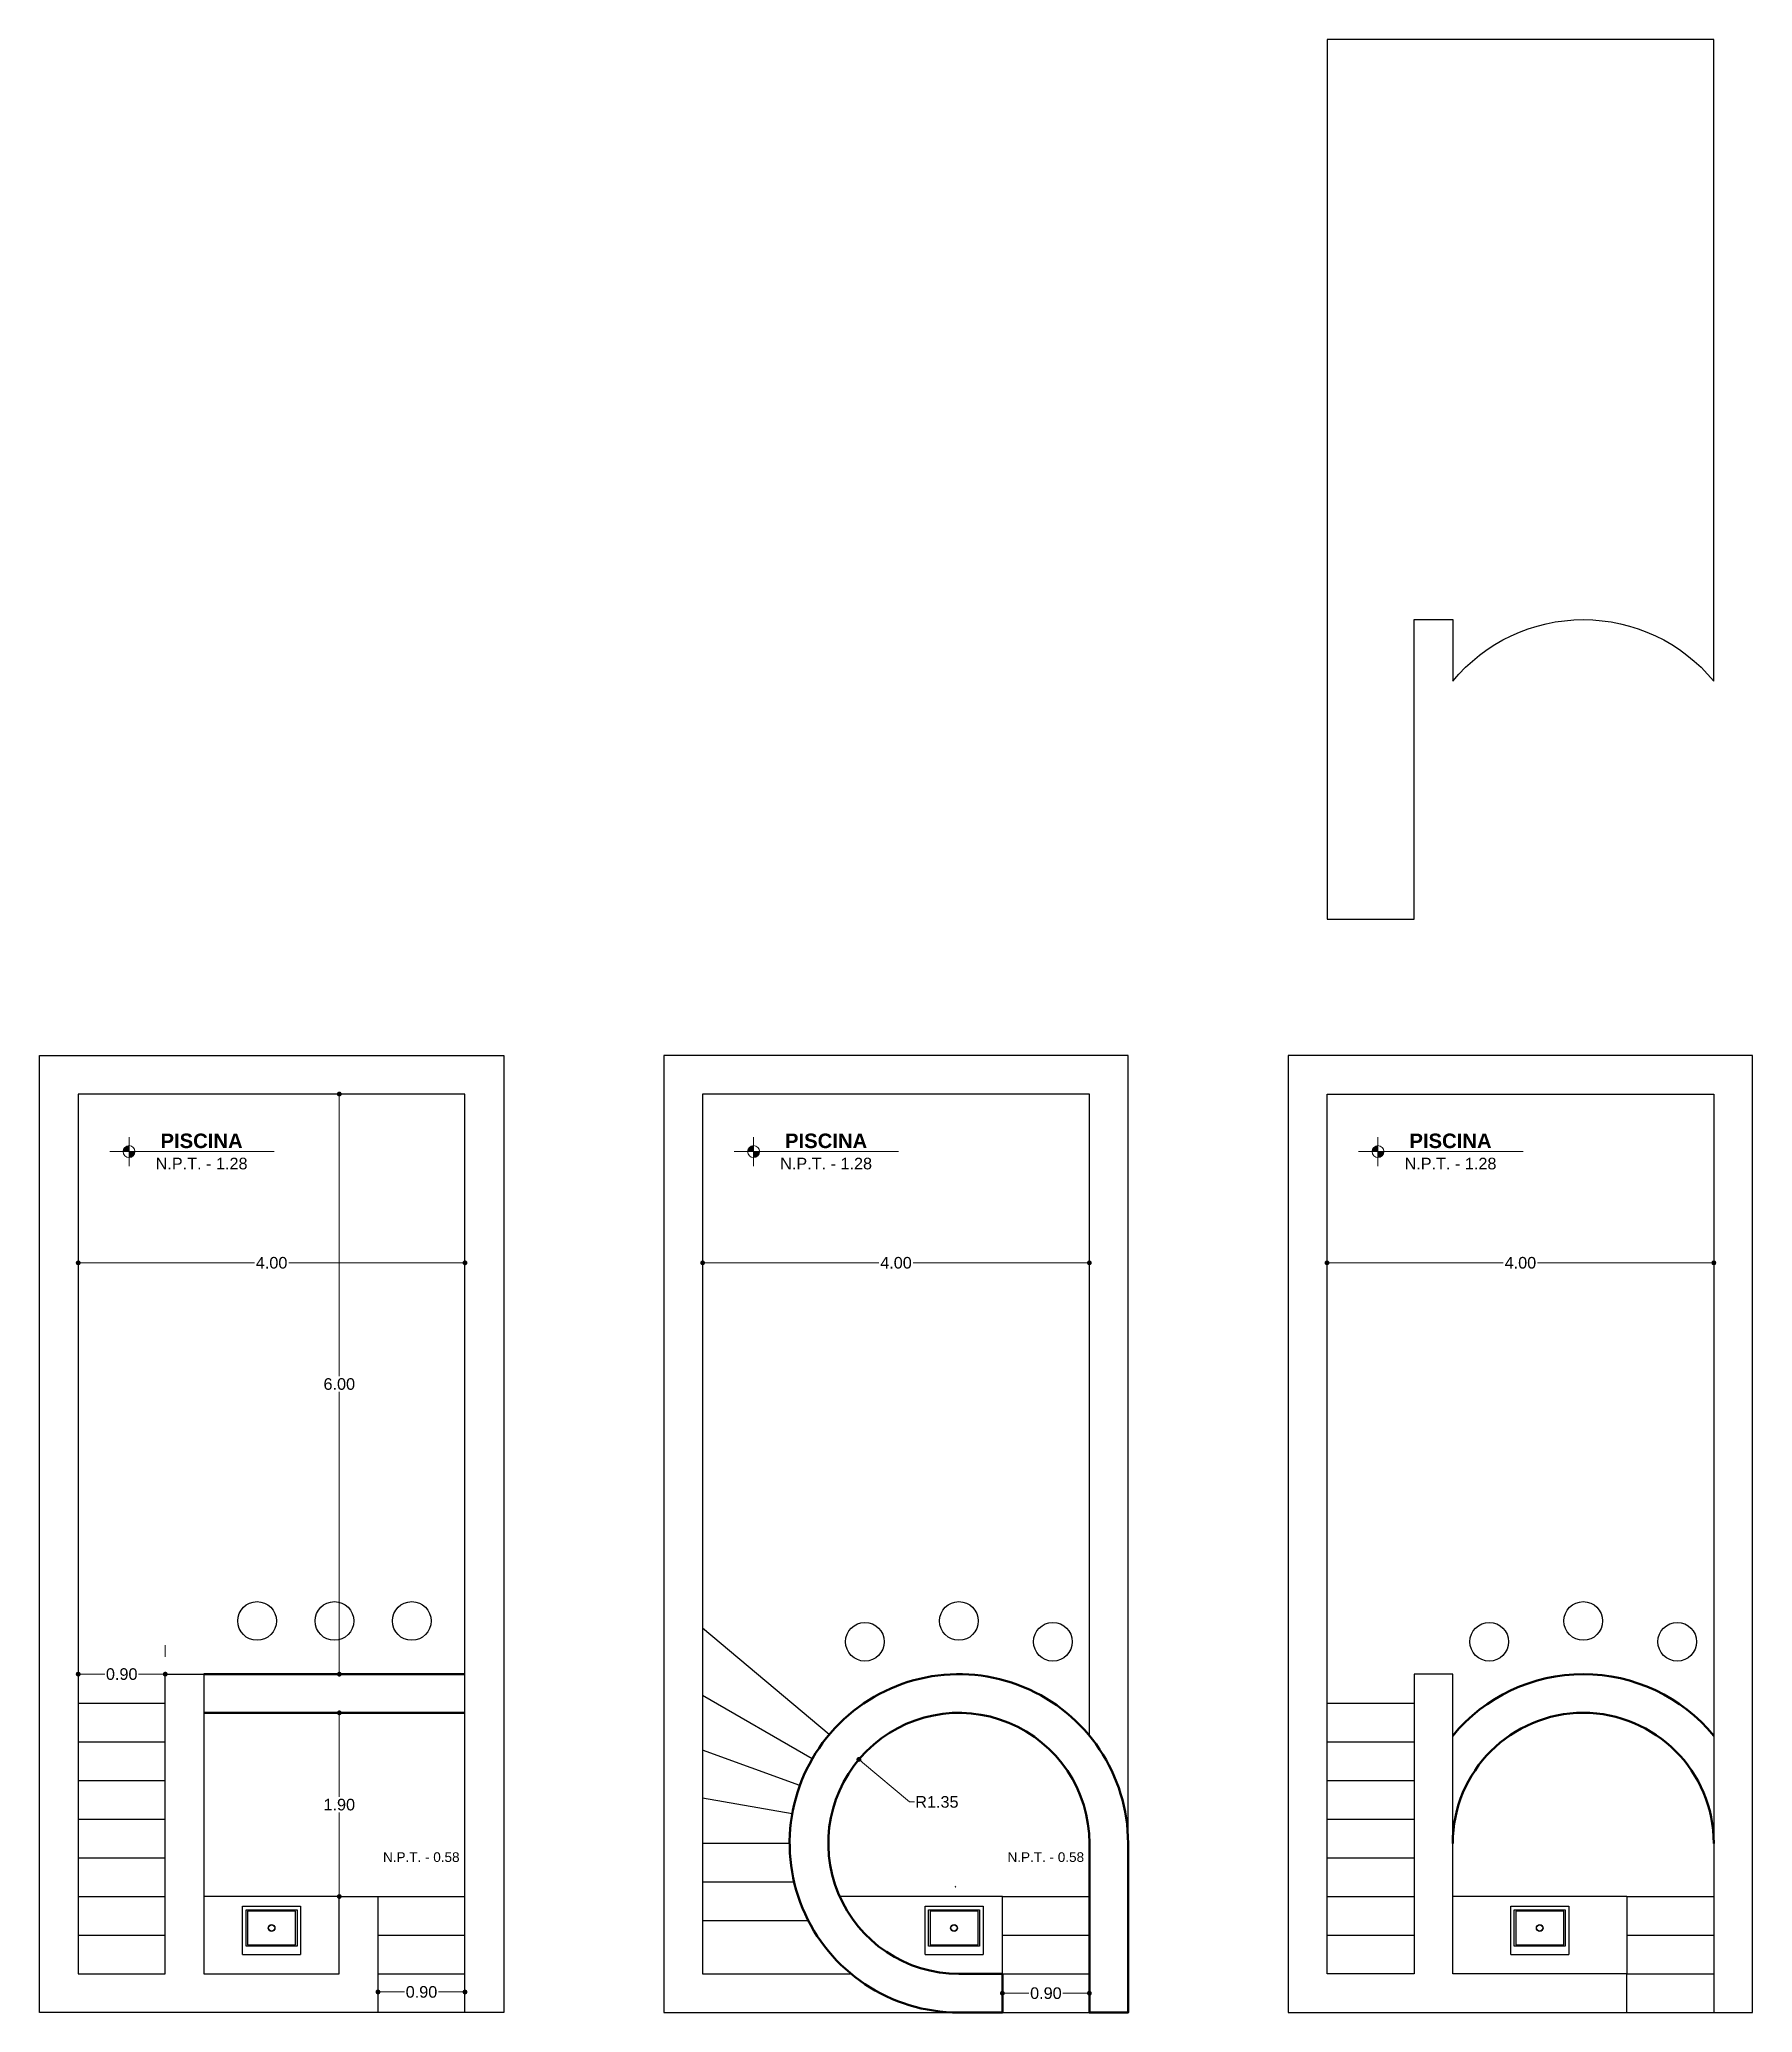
# Model space of a CAD drawing. Header units: metres. Extents: x 15.4 to 68.4, y 2.8 to 27.4.
# Drawn here: x 50.65 to 68.37, y 6.99 to 27.39 of the extents above; entities that cross this region are included whole.
import ezdxf

# ---------------------------------------------------------------- set-up
doc = ezdxf.new("R2010")
doc.units = ezdxf.units.M
doc.layers.add('MUEBLES', color=7, linetype='Continuous', true_color=0x939598)
doc.layers.add('TEXTO', color=7, linetype='Continuous', lineweight=9, true_color=0x737373)
doc.styles.add('GENERATED_STYLE_1', font='arial.ttf')
doc.styles.get("Standard").update_dxf_attribs({"font": 'arial.ttf'})
doc.dimstyles.new('Style', dxfattribs={"dimtxt": 0.12, "dimasz": 0.05, "dimexe": 0.18, "dimexo": 0.3, "dimgap": 0.02, "dimtad": 0, "dimtih": 1, "dimtoh": 1, "dimzin": 0, "dimdsep": 46, "dimtxsty": 'GENERATED_STYLE_1', "dimblk": 'Point', "dimcen": 0.1, "dimclrd": 150, "dimclre": 150, "dimclrt": 256, "dimadec": 0, "dimazin": 0, "dimtfac": 1, "dimtmove": 0, "dimatfit": 3, "dimfxl": 1, "dimtolj": 1, "dimtzin": 0, "dimlwd": 20, "dimlwe": 18, "dimarcsym": 0})
pattern_1 = [(0, (0, 0), (0, 6.985), [5.08, -1.905]), (90, (0, 0), (-6.985, 4e-16), [5.08, -1.905])]

msp = doc.modelspace()

# ---------------------------------------------------------------- texts
at = {"layer": 'TEXTO', "char_height": 0.2625, "width": 2.09774, "attachment_point": 5, "rotation": 359.9934}
for s, insert in [('{\\fArial|b1|i0|c0|p34;\\H0.57143x;\\C256;\\c0;PISCINA\\P\\fArial|b0|i0|c238|p34;\\H0.8x;N.P.T. \\fArial|b0|i0|c0|p34;-\\fArial|b0|i0|c238|p34; \\fArial|b0|i0|c0|p34;1\\fArial|b0|i0|c238|p34;.\\fArial|b0|i0|c0|p34;28}', (52.327, 15.892)), ('{\\fArial|b1|i0|c0|p34;\\H0.57143x;\\C256;\\c0;PISCINA\\P\\fArial|b0|i0|c238|p34;\\H0.8x;N.P.T. \\fArial|b0|i0|c0|p34;-\\fArial|b0|i0|c238|p34; \\fArial|b0|i0|c0|p34;1\\fArial|b0|i0|c238|p34;.\\fArial|b0|i0|c0|p34;28}', (58.785, 15.892)), ('{\\fArial|b1|i0|c0|p34;\\H0.57143x;\\C256;\\c0;PISCINA\\P\\fArial|b0|i0|c238|p34;\\H0.8x;N.P.T. \\fArial|b0|i0|c0|p34;-\\fArial|b0|i0|c238|p34; \\fArial|b0|i0|c0|p34;1\\fArial|b0|i0|c238|p34;.\\fArial|b0|i0|c0|p34;28}', (65.242, 15.892)), ('{\\fArial|b0|i0|c238|p34;\\H0.38096x;\\C256;\\c0;N.P.T.\\fArial|b0|i0|c0|p34; -\\fArial|b0|i0|c238|p34; 0.\\fArial|b0|i0|c0|p34;58}', (54.599, 8.594)), ('{\\fArial|b0|i0|c238|p34;\\H0.38096x;\\C256;\\c0;N.P.T.\\fArial|b0|i0|c0|p34; -\\fArial|b0|i0|c238|p34; 0.\\fArial|b0|i0|c0|p34;58}', (61.057, 8.594))]:
    msp.add_mtext(s, dxfattribs=dict(at, insert=insert))

# ---------------------------------------------------------------- blocks, each defined once
blk = doc.blocks.new('Lavabo')
at = {"layer": 'MUEBLES'}
for p, q in [((-0.3, 0), (-0.3, -0.499)), ((-0.3, 0), (0.3, 0)), ((0.3, -0.499), (0.3, 0)), ((0.263, -0.085), (-0.263, -0.085)), ((-0.263, -0.085), (-0.263, -0.464)), ((-0.248, -0.449), (-0.248, -0.1)), ((-0.248, -0.1), (0.248, -0.1)), ((0.248, -0.1), (0.248, -0.449)), ((0.263, -0.464), (0.263, -0.085)), ((-0.3, -0.499), (0.3, -0.499)), ((-0.263, -0.464), (0.263, -0.464)), ((0.248, -0.449), (-0.248, -0.449))]:
    blk.add_line(p, q, dxfattribs=at)
for radius, start, end in [(0.035, 0, 180), (0.035, 180, 0), (0.032, 360, 180), (0.032, 180, 360)]:
    blk.add_arc((0, -0.2745), radius, start, end, dxfattribs=at)
blk = doc.blocks.new('*U5')
h = blk.add_hatch()
h.set_pattern_fill('ANGLE', color=256)
h.set_pattern_definition(pattern_1)
h.paths.add_polyline_path([(0, 0), (0, 0.061, 0.414214), (-0.061, 0)])
h.paths.add_polyline_path([(0, -0.061, 0.414214), (0.061, 0), (0, 0)])
h = blk.add_hatch()
h.set_pattern_fill('ANGLE', color=256)
h.set_pattern_definition(pattern_1)
h.paths.add_polyline_path([(0, 0), (0, 0.061, 0.414214), (-0.061, 0)])
h.paths.add_polyline_path([(0.061, 0), (0, 0), (0, -0.061, 0.414214)])
h = blk.add_hatch(color=256)
h.dxf.hatch_style = 1
h.paths.add_polyline_path([(0, 0), (0, 0.061, 0.414214), (-0.061, 0)])
h.paths.add_polyline_path([(0.061, 0), (0, 0), (0, -0.061, 0.414214)])
at = {"color": 251, "linetype": 'Continuous', "lineweight": 9, "true_color": 0x636466}
for p, q in [((0, -0.15), (0, 0.15)), ((0, 0), (-0.2, 0)), ((0, 0), (1.5, 0))]:
    blk.add_line(p, q, dxfattribs=at)
blk.add_circle((0, 0), 0.0613, dxfattribs=at)
blk = doc.blocks.new('Point')
at = {"color": 0, "linetype": 'ByBlock', "lineweight": -2}
blk.add_line((-0.5, 0), (-1, 0), dxfattribs=at)
at = {"color": 0, "linetype": 'ByBlock', "const_width": 0.5}
blk.add_lwpolyline([(-0.25, 0, 1), (0.25, 0, 1)], format="xyb", close=True, dxfattribs=at)
blk = doc.blocks.new('*D29')
at = {"color": 150, "lineweight": 18, "transparency": 16777216}
for p, q in [((53.451, 10.087), (53.571, 10.087)), ((53.451, 8.187), (53.571, 8.187))]:
    blk.add_line(p, q, dxfattribs=at)
at = {"color": 150, "lineweight": 20, "transparency": 16777216}
for p, q in [((53.751, 10.037), (53.751, 9.218)), ((53.751, 8.237), (53.751, 9.056))]:
    blk.add_line(p, q, dxfattribs=at)
at = {"color": 150, "lineweight": 20, "transparency": 16777216, "xscale": 0.05, "yscale": 0.05, "zscale": 0.05}
for p, rotation in [((53.751, 10.087), 90), ((53.751, 8.187), 270)]:
    blk.add_blockref('Point', p, dxfattribs=dict(at, rotation=rotation))
at = {"transparency": 16777216, "insert": (53.751, 9.137), "char_height": 0.12, "attachment_point": 5, "style": 'GENERATED_STYLE_1'}
blk.add_mtext('\\A1;1.90', dxfattribs=at)
blk = doc.blocks.new('*D30')
at = {"color": 150, "lineweight": 18, "transparency": 16777216}
for p, q in [((52.251, 16.487), (53.931, 16.487)), ((52.251, 10.487), (53.931, 10.487))]:
    blk.add_line(p, q, dxfattribs=at)
at = {"color": 150, "lineweight": 20, "transparency": 16777216}
for p, q in [((53.751, 16.437), (53.751, 13.568)), ((53.751, 10.537), (53.751, 13.406))]:
    blk.add_line(p, q, dxfattribs=at)
at = {"color": 150, "lineweight": 20, "transparency": 16777216, "xscale": 0.05, "yscale": 0.05, "zscale": 0.05}
for p, rotation in [((53.751, 16.487), 90), ((53.751, 10.487), 270)]:
    blk.add_blockref('Point', p, dxfattribs=dict(at, rotation=rotation))
at = {"transparency": 16777216, "insert": (53.751, 13.487), "char_height": 0.12, "attachment_point": 5, "style": 'GENERATED_STYLE_1'}
blk.add_mtext('\\A1;6.00', dxfattribs=at)
blk = doc.blocks.new('*D31')
at = {"color": 150, "lineweight": 18, "transparency": 16777216}
for p, q in [((51.051, 16.187), (51.051, 14.561)), ((55.051, 16.187), (55.051, 14.561))]:
    blk.add_line(p, q, dxfattribs=at)
at = {"color": 150, "lineweight": 20, "transparency": 16777216}
for p, q in [((51.101, 14.741), (52.873, 14.741)), ((55.001, 14.741), (53.229, 14.741))]:
    blk.add_line(p, q, dxfattribs=at)
at = {"color": 150, "lineweight": 20, "transparency": 16777216, "xscale": 0.05, "yscale": 0.05, "zscale": 0.05, "rotation": 180}
blk.add_blockref('Point', (51.051, 14.741), dxfattribs=at)
at = {"color": 150, "lineweight": 20, "transparency": 16777216, "xscale": 0.05, "yscale": 0.05, "zscale": 0.05}
blk.add_blockref('Point', (55.051, 14.741), dxfattribs=at)
at = {"transparency": 16777216, "insert": (53.051, 14.741), "char_height": 0.12, "attachment_point": 5, "style": 'GENERATED_STYLE_1'}
blk.add_mtext('\\A1;4.00', dxfattribs=at)
blk = doc.blocks.new('*D32')
at = {"color": 150, "lineweight": 18, "transparency": 16777216}
for p, q in [((57.508, 16.187), (57.508, 14.561)), ((61.508, 16.187), (61.508, 14.561))]:
    blk.add_line(p, q, dxfattribs=at)
at = {"color": 150, "lineweight": 20, "transparency": 16777216}
for p, q in [((57.558, 14.741), (59.33, 14.741)), ((61.458, 14.741), (59.686, 14.741))]:
    blk.add_line(p, q, dxfattribs=at)
at = {"color": 150, "lineweight": 20, "transparency": 16777216, "xscale": 0.05, "yscale": 0.05, "zscale": 0.05, "rotation": 180}
blk.add_blockref('Point', (57.508, 14.741), dxfattribs=at)
at = {"color": 150, "lineweight": 20, "transparency": 16777216, "xscale": 0.05, "yscale": 0.05, "zscale": 0.05}
blk.add_blockref('Point', (61.508, 14.741), dxfattribs=at)
at = {"transparency": 16777216, "insert": (59.508, 14.741), "char_height": 0.12, "attachment_point": 5, "style": 'GENERATED_STYLE_1'}
blk.add_mtext('\\A1;4.00', dxfattribs=at)
blk = doc.blocks.new('*D33')
at = {"color": 150, "lineweight": 18, "transparency": 16777216}
for p, q in [((63.965, 16.187), (63.965, 14.561)), ((67.965, 16.187), (67.965, 14.561))]:
    blk.add_line(p, q, dxfattribs=at)
at = {"color": 150, "lineweight": 20, "transparency": 16777216}
for p, q in [((64.015, 14.741), (65.787, 14.741)), ((67.915, 14.741), (66.143, 14.741))]:
    blk.add_line(p, q, dxfattribs=at)
at = {"color": 150, "lineweight": 20, "transparency": 16777216, "xscale": 0.05, "yscale": 0.05, "zscale": 0.05, "rotation": 180}
blk.add_blockref('Point', (63.965, 14.741), dxfattribs=at)
at = {"color": 150, "lineweight": 20, "transparency": 16777216, "xscale": 0.05, "yscale": 0.05, "zscale": 0.05}
blk.add_blockref('Point', (67.965, 14.741), dxfattribs=at)
at = {"transparency": 16777216, "insert": (65.965, 14.741), "char_height": 0.12, "attachment_point": 5, "style": 'GENERATED_STYLE_1'}
blk.add_mtext('\\A1;4.00', dxfattribs=at)
blk = doc.blocks.new('*D34')
at = {"color": 150, "lineweight": 18, "transparency": 16777216}
for p, q in [((51.051, 10.787), (51.051, 10.667)), ((51.951, 10.787), (51.951, 10.667))]:
    blk.add_line(p, q, dxfattribs=at)
at = {"color": 150, "lineweight": 20, "transparency": 16777216}
for p, q in [((51.101, 10.487), (51.325, 10.487)), ((51.901, 10.487), (51.676, 10.487))]:
    blk.add_line(p, q, dxfattribs=at)
at = {"color": 150, "lineweight": 20, "transparency": 16777216, "xscale": 0.05, "yscale": 0.05, "zscale": 0.05, "rotation": 180}
blk.add_blockref('Point', (51.051, 10.487), dxfattribs=at)
at = {"color": 150, "lineweight": 20, "transparency": 16777216, "xscale": 0.05, "yscale": 0.05, "zscale": 0.05}
blk.add_blockref('Point', (51.951, 10.487), dxfattribs=at)
at = {"transparency": 16777216, "insert": (51.501, 10.487), "char_height": 0.12, "attachment_point": 5, "style": 'GENERATED_STYLE_1'}
blk.add_mtext('\\A1;0.90', dxfattribs=at)
blk = doc.blocks.new('*D37')
at = {"color": 150, "lineweight": 18, "transparency": 16777216}
for p, q in [((60.608, 7.487), (60.608, 7.367)), ((61.508, 7.487), (61.508, 7.367))]:
    blk.add_line(p, q, dxfattribs=at)
at = {"color": 150, "lineweight": 20, "transparency": 16777216}
for p, q in [((60.658, 7.187), (60.882, 7.187)), ((61.458, 7.187), (61.234, 7.187))]:
    blk.add_line(p, q, dxfattribs=at)
at = {"color": 150, "lineweight": 20, "transparency": 16777216, "xscale": 0.05, "yscale": 0.05, "zscale": 0.05, "rotation": 180}
blk.add_blockref('Point', (60.608, 7.187), dxfattribs=at)
at = {"color": 150, "lineweight": 20, "transparency": 16777216, "xscale": 0.05, "yscale": 0.05, "zscale": 0.05}
blk.add_blockref('Point', (61.508, 7.187), dxfattribs=at)
at = {"transparency": 16777216, "insert": (61.058, 7.187), "char_height": 0.12, "attachment_point": 5, "style": 'GENERATED_STYLE_1'}
blk.add_mtext('\\A1;0.90', dxfattribs=at)
blk = doc.blocks.new('*D38')
at = {"color": 150, "lineweight": 18, "transparency": 16777216}
for p, q in [((54.151, 7.287), (54.151, 7.38)), ((55.051, 7.287), (55.051, 7.38))]:
    blk.add_line(p, q, dxfattribs=at)
at = {"color": 150, "lineweight": 20, "transparency": 16777216}
for p, q in [((54.201, 7.2), (54.425, 7.2)), ((55.001, 7.2), (54.776, 7.2))]:
    blk.add_line(p, q, dxfattribs=at)
at = {"color": 150, "lineweight": 20, "transparency": 16777216, "xscale": 0.05, "yscale": 0.05, "zscale": 0.05, "rotation": 180}
blk.add_blockref('Point', (54.151, 7.2), dxfattribs=at)
at = {"color": 150, "lineweight": 20, "transparency": 16777216, "xscale": 0.05, "yscale": 0.05, "zscale": 0.05}
blk.add_blockref('Point', (55.051, 7.2), dxfattribs=at)
at = {"transparency": 16777216, "insert": (54.601, 7.2), "char_height": 0.12, "attachment_point": 5, "style": 'GENERATED_STYLE_1'}
blk.add_mtext('\\A1;0.90', dxfattribs=at)
blk = doc.blocks.new('*D28')
at = {"color": 150, "lineweight": 20, "transparency": 16777216}
for p, q in [((59.648, 9.165), (59.162, 9.573)), ((59.698, 9.165), (59.648, 9.165))]:
    blk.add_line(p, q, dxfattribs=at)
at = {"color": 150, "lineweight": 20, "transparency": 16777216, "xscale": 0.05, "yscale": 0.05, "zscale": 0.05, "rotation": 139.9999999999998}
blk.add_blockref('Point', (59.124, 9.605), dxfattribs=at)
at = {"transparency": 16777216, "insert": (59.931, 9.165), "char_height": 0.12, "attachment_point": 5, "style": 'GENERATED_STYLE_1'}
blk.add_mtext('\\A1;R1.35', dxfattribs=at)

# ---------------------------------------------------------------- dimensions: what is measured, and where the dimension line sits
for base, p1, p2, picture, middle in [((55.051, 14.741), (51.051, 16.487), (55.051, 16.487), '*D31', (53.051, 14.741)), ((61.508, 14.741), (57.508, 16.487), (61.508, 16.487), '*D32', (59.508, 14.741)), ((67.965, 14.741), (63.965, 16.487), (67.965, 16.487), '*D33', (65.965, 14.741)), ((51.051, 10.487), (51.951, 10.487), (51.051, 10.487), '*D34', (51.501, 10.487)), ((55.051, 7.2), (54.151, 6.987), (55.051, 6.987), '*D38', (54.601, 7.2)), ((61.508, 7.187), (60.608, 7.187), (61.508, 7.187), '*D37', (61.058, 7.187))]:
    dim = msp.add_linear_dim(base=base, p1=p1, p2=p2, dimstyle='Style')
    dim.commit()
    dim.dimension.update_dxf_attribs({"geometry": picture, "text_midpoint": middle})
for base, p1, p2, picture, middle in [((53.751, 16.487), (51.951, 10.487), (51.951, 16.487), '*D30', (53.751, 13.487)), ((53.751, 10.087), (53.751, 8.187), (53.751, 10.087), '*D29', (53.751, 9.137))]:
    dim = msp.add_linear_dim(base=base, p1=p1, p2=p2, angle=90, dimstyle='Style')
    dim.commit()
    dim.dimension.update_dxf_attribs({"geometry": picture, "text_midpoint": middle})
dim = msp.add_radius_dim(center=(60.158, 8.737), mpoint=(59.124, 9.605), dimstyle='Style')
dim.commit()
dim.dimension.update_dxf_attribs({"geometry": '*D28', "text_midpoint": (59.931, 9.165), "dimtype": 164})

# ---------------------------------------------------------------- linework, layer by layer
at = {"lineweight": 30}
for p, q in [((50.651, 16.887), (55.451, 16.887)), ((55.451, 16.887), (55.451, 6.987)), ((55.051, 16.487), (51.051, 16.487)), ((55.051, 6.987), (55.051, 16.487)), ((55.451, 6.987), (55.051, 6.987))]:
    msp.add_line(p, q, dxfattribs=at)
for p, q in [((58.817, 9.862), (57.508, 10.961)), ((58.642, 9.612), (57.508, 10.267)), ((51.051, 10.187), (51.951, 10.187)), ((63.965, 10.187), (64.865, 10.187)), ((65.275, 9.862), (65.265, 9.87)), ((51.051, 9.787), (51.951, 9.787)), ((58.513, 9.336), (57.508, 9.702)), ((63.965, 9.787), (64.865, 9.787)), ((51.051, 9.387), (51.951, 9.387)), ((63.965, 9.387), (64.865, 9.387)), ((58.435, 9.041), (57.508, 9.204)), ((51.051, 8.987), (51.951, 8.987)), ((63.965, 8.987), (64.865, 8.987)), ((51.051, 8.587), (51.951, 8.587)), ((58.408, 8.737), (57.508, 8.737)), ((63.965, 8.587), (64.865, 8.587)), ((51.051, 8.187), (51.951, 8.187)), ((54.151, 8.187), (55.051, 8.187)), ((58.454, 8.337), (57.508, 8.337)), ((60.608, 8.187), (61.508, 8.187)), ((60.608, 7.387), (60.608, 8.187)), ((63.965, 8.187), (64.865, 8.187)), ((67.065, 8.187), (67.065, 7.387)), ((67.065, 8.187), (67.965, 8.187)), ((51.051, 7.787), (51.951, 7.787)), ((54.151, 7.787), (55.051, 7.787)), ((58.602, 7.937), (57.508, 7.937)), ((60.608, 7.787), (61.508, 7.787)), ((63.965, 7.787), (64.865, 7.787)), ((67.065, 7.787), (67.965, 7.787)), ((54.151, 7.387), (55.051, 7.387)), ((60.608, 7.387), (61.508, 7.387)), ((67.065, 7.387), (67.965, 7.387)), ((55.051, 6.987), (54.151, 6.987))]:
    msp.add_line(p, q)
at = {"lineweight": 50}
msp.add_line((52.351, 10.087), (55.051, 10.087), dxfattribs=at)
msp.add_lwpolyline([(67.965, 20.757), (67.965, 27.394), (63.965, 27.394), (63.965, 18.294), (64.865, 18.294), (64.865, 21.394), (65.265, 21.394), (65.265, 20.757, -0.471442)], format="xyb", close=True)
at = {"lineweight": 30}
for points in [[(51.051, 16.487), (51.051, 7.387), (51.951, 7.387), (51.951, 10.487), (52.351, 10.487), (52.351, 7.387), (53.751, 7.387), (53.751, 8.187), (54.151, 8.187), (54.151, 6.987), (50.651, 6.987), (50.651, 16.887)], [(61.908, 8.737), (61.908, 16.887), (57.108, 16.887), (57.108, 6.987), (60.158, 6.987)], [(61.508, 9.851), (61.508, 16.487), (57.508, 16.487), (57.508, 7.387), (59.044, 7.387)]]:
    msp.add_lwpolyline(points, dxfattribs=at)
msp.add_lwpolyline([(67.065, 7.387), (65.265, 7.387), (65.265, 10.487), (64.865, 10.487), (64.865, 7.387), (63.965, 7.387), (63.965, 16.487), (67.965, 16.487), (67.965, 6.987), (68.365, 6.987), (68.365, 16.887), (63.565, 16.887), (63.565, 6.987), (67.065, 6.987)], close=True, dxfattribs=at)
at = {"lineweight": 50}
msp.add_lwpolyline([(52.351, 10.487), (55.051, 10.487)], dxfattribs=at)
msp.add_lwpolyline([(60.608, 6.987), (60.158, 6.987, -2.414214), (61.908, 8.737), (61.908, 6.987), (61.508, 6.987), (61.508, 8.737, 2.414214), (60.158, 7.387), (60.608, 7.387)], format="xyb", close=True, dxfattribs=at)
for points in [[(60.608, 6.987), (61.508, 6.987)], [(67.065, 6.987), (67.965, 6.987)]]:
    msp.add_lwpolyline(points)
for centre in [(52.901, 11.037), (53.701, 11.037), (54.501, 11.037), (60.158, 11.037), (66.615, 11.037), (59.186, 10.822), (61.13, 10.822), (65.643, 10.822), (67.587, 10.822)]:
    msp.add_circle(centre, 0.2)
msp.add_arc((66.615, 8.737), 1.75, 359.9999999999999, 0)
for radius, start, end in [(1.75, 39.5177, 140.4823), (1.35, 360, 180)]:
    msp.add_arc((66.615, 8.737), radius, start, end, dxfattribs=at)
at = {"layer": 'MUEBLES'}
for p, q in [((53.751, 8.187), (52.351, 8.187)), ((60.608, 8.187), (58.925, 8.187)), ((67.065, 8.187), (65.265, 8.187))]:
    msp.add_line(p, q, dxfattribs=at)
msp.add_lwpolyline([(60.12, 8.286, 0.560174), (60.124, 8.295, 0.560174)], format="xyb", dxfattribs=at)

# ---------------------------------------------------------------- block references
for p in [(51.577, 15.892), (58.035, 15.892), (64.492, 15.892)]:
    msp.add_blockref('*U5', p)
at = {"xscale": -1, "rotation": 180}
for p in [(53.051, 7.587), (60.108, 7.587), (66.165, 7.587)]:
    msp.add_blockref('Lavabo', p, dxfattribs=at)

msp.set_redraw_order([(e.dxf.handle, doc.entitydb.next_handle()) for e in msp.query("TEXT MTEXT ATTDEF DIMENSION ARC_DIMENSION")])  # texts and dimensions are drawn at this point

doc.saveas('drawing.dxf')
